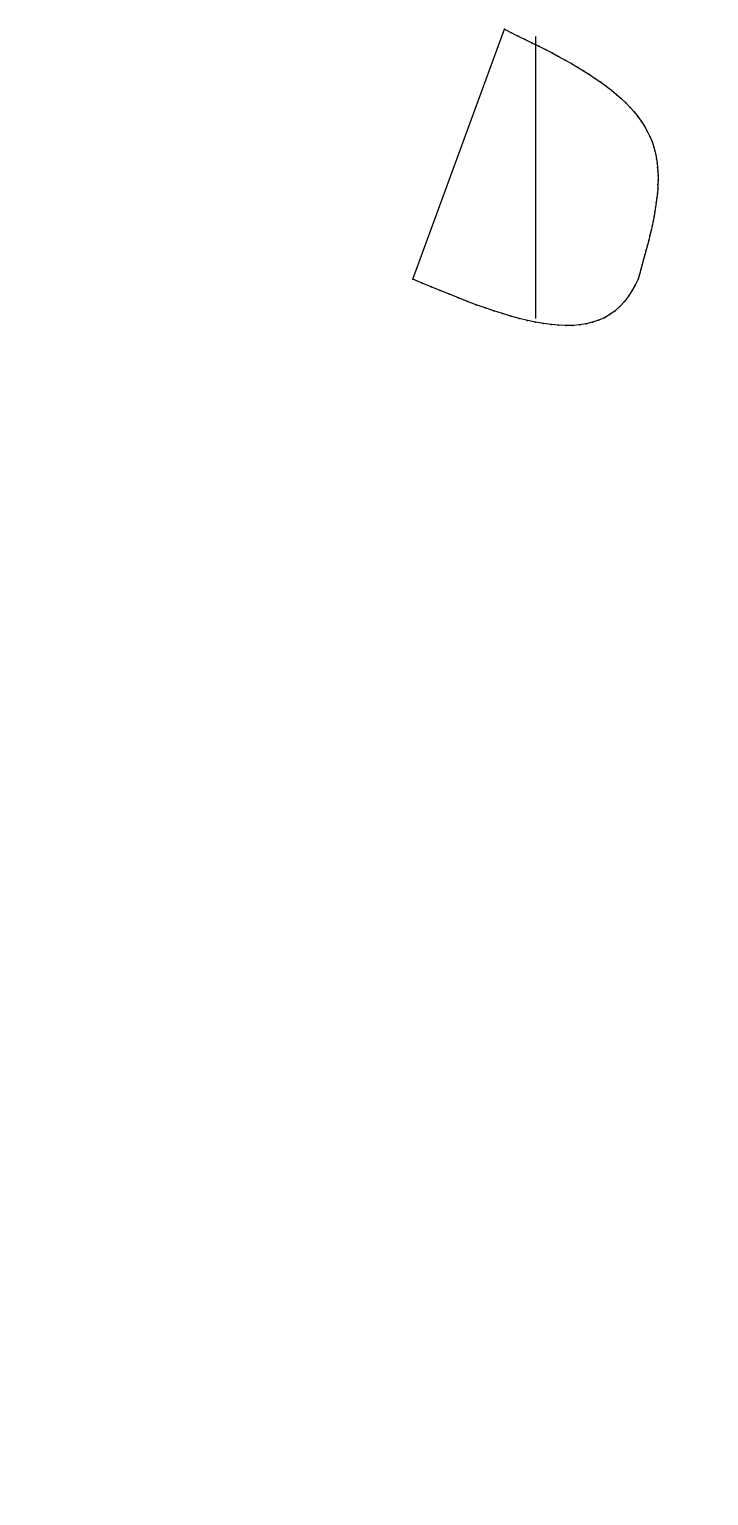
# Model space of a CAD drawing. Extents: x -1492 to 2395, y 0 to 4741.
# Drawn here: x -638 to -204, y 788 to 1724 of the extents above; entities that cross this region are included whole.
import ezdxf

# ---------------------------------------------------------------- set-up
doc = ezdxf.new("R2010")
doc.units = 0

# ---------------------------------------------------------------- blocks, each defined once
blk = doc.blocks.new('R Under Pocker Bag_M')
at = {"layer": '1'}
blk.add_lwpolyline([(-248.675369, 1564.399048), (-250.629593, 1560.681885), (-252.639618, 1557.072144), (-254.763382, 1553.674072), (-257.42569, 1550.110474), (-260.307678, 1546.961182), (-263.401489, 1544.211182), (-266.69928, 1541.845825), (-270.193237, 1539.850342), (-273.875519, 1538.209717), (-277.738281, 1536.909424), (-281.773682, 1535.934448), (-285.973907, 1535.27002), (-290.331116, 1534.901489), (-294.837463, 1534.813721), (-299.485107, 1534.992188), (-304.266235, 1535.422119), (-309.172974, 1536.088379), (-314.19751, 1536.976562), (-319.332031, 1538.071533), (-324.568665, 1539.358643), (-329.899597, 1540.82312), (-335.316986, 1542.449951), (-340.812988, 1544.224609), (-346.379761, 1546.13208), (-352.009491, 1548.157715), (-357.694305, 1550.286621), (-363.426422, 1552.503906), (-369.197968, 1554.794922), (-375.001099, 1557.144653), (-380.828033, 1559.538574), (-386.670868, 1561.96167), (-392.52179, 1564.39917), (-334.043396, 1724.024536), (-329.639099, 1721.890381), (-325.242798, 1719.753296), (-320.862518, 1717.609985), (-316.506165, 1715.457031), (-312.181671, 1713.29126), (-307.896973, 1711.109253), (-303.660065, 1708.907715), (-299.478851, 1706.683228), (-295.361267, 1704.432739), (-291.315247, 1702.15271), (-287.348755, 1699.839844), (-283.469727, 1697.490967), (-279.686096, 1695.102661), (-276.005798, 1692.671631), (-272.436798, 1690.19458), (-268.987, 1687.668091), (-265.664368, 1685.088989), (-262.476868, 1682.453979), (-259.432373, 1679.759521), (-256.53891, 1677.002563), (-253.804352, 1674.179688), (-251.236679, 1671.287598), (-248.843796, 1668.322998), (-246.633698, 1665.282471), (-244.614273, 1662.16272), (-242.793472, 1658.960449), (-241.179245, 1655.672485), (-239.779572, 1652.29541), (-238.60231, 1648.825928), (-237.914047, 1646.341919), (-237.334793, 1643.81311), (-236.860718, 1641.241089), (-236.487885, 1638.627319), (-236.212433, 1635.973511), (-236.030411, 1633.28125), (-235.937973, 1630.552002), (-235.931183, 1627.787476), (-236.00618, 1624.989258), (-236.159027, 1622.158936), (-236.385864, 1619.297974), (-236.68277, 1616.408203), (-237.045853, 1613.491089), (-237.471237, 1610.548096), (-237.954971, 1607.581055), (-238.493225, 1604.591553), (-239.082047, 1601.580933), (-239.71756, 1598.551025), (-240.395889, 1595.503296), (-241.113098, 1592.439453), (-241.865326, 1589.360962), (-242.648636, 1586.269409), (-243.459152, 1583.166504), (-244.292984, 1580.053833), (-245.14624, 1576.932983), (-246.014984, 1573.80542), (-246.89537, 1570.672852), (-247.783447, 1567.536865)], close=True, dxfattribs=at)
at = {"layer": '2'}
for p in [(-334.043396, 1724.024536), (-392.52179, 1564.39917), (-248.675369, 1564.399048)]:
    blk.add_point(p, dxfattribs=at)
at = {"layer": '3'}
for p in [(-329.639099, 1721.890381), (-325.242798, 1719.753296), (-320.862518, 1717.609985), (-316.506165, 1715.457031), (-312.181671, 1713.29126), (-307.896973, 1711.109253), (-303.660065, 1708.907715), (-299.478851, 1706.683228), (-295.361267, 1704.432739), (-291.315247, 1702.15271), (-287.348755, 1699.839844), (-283.469727, 1697.490967), (-279.686096, 1695.102661), (-276.005798, 1692.671631), (-272.436798, 1690.19458), (-268.987, 1687.668091), (-265.664368, 1685.088989), (-262.476868, 1682.453979), (-259.432373, 1679.759521), (-256.53891, 1677.002563), (-253.804352, 1674.179688), (-251.236679, 1671.287598), (-248.843796, 1668.322998), (-246.633698, 1665.282471), (-244.614273, 1662.16272), (-242.793472, 1658.960449), (-241.179245, 1655.672485), (-239.779572, 1652.29541), (-238.60231, 1648.825928), (-237.914047, 1646.341919), (-237.334793, 1643.81311), (-236.860718, 1641.241089), (-236.487885, 1638.627319), (-236.212433, 1635.973511), (-236.030411, 1633.28125), (-235.937973, 1630.552002), (-236.159027, 1622.158936), (-236.00618, 1624.989258), (-235.931183, 1627.787476), (-237.045853, 1613.491089), (-236.68277, 1616.408203), (-236.385864, 1619.297974), (-239.082047, 1601.580933), (-238.493225, 1604.591553), (-237.954971, 1607.581055), (-237.471237, 1610.548096), (-241.113098, 1592.439453), (-240.395889, 1595.503296), (-239.71756, 1598.551025), (-243.459152, 1583.166504), (-242.648636, 1586.269409), (-241.865326, 1589.360962), (-246.014984, 1573.80542), (-245.14624, 1576.932983), (-244.292984, 1580.053833), (-247.783447, 1567.536865), (-246.89537, 1570.672852), (-386.670868, 1561.96167), (-380.828033, 1559.538574), (-375.001099, 1557.144653), (-369.197968, 1554.794922), (-252.639618, 1557.072144), (-250.629593, 1560.681885), (-363.426422, 1552.503906), (-357.694305, 1550.286621), (-352.009491, 1548.157715), (-346.379761, 1546.13208), (-260.307678, 1546.961182), (-257.42569, 1550.110474), (-254.763382, 1553.674072), (-340.812988, 1544.224609), (-335.316986, 1542.449951), (-329.899597, 1540.82312), (-324.568665, 1539.358643), (-319.332031, 1538.071533), (-314.19751, 1536.976562), (-309.172974, 1536.088379), (-281.773682, 1535.934448), (-277.738281, 1536.909424), (-273.875519, 1538.209717), (-270.193237, 1539.850342), (-266.69928, 1541.845825), (-263.401489, 1544.211182), (-304.266235, 1535.422119), (-299.485107, 1534.992188), (-294.837463, 1534.813721), (-290.331116, 1534.901489), (-285.973907, 1535.27002)]:
    blk.add_point(p, dxfattribs=at)
at = {"layer": '7'}
blk.add_line((-314.226501, 1719.419189), (-314.226501, 1539.419189), dxfattribs=at)

msp = doc.modelspace()

# ---------------------------------------------------------------- block references
at = {"layer": '1'}
msp.add_blockref('R Under Pocker Bag_M', (0, 0), dxfattribs=at)

doc.saveas('drawing.dxf')
